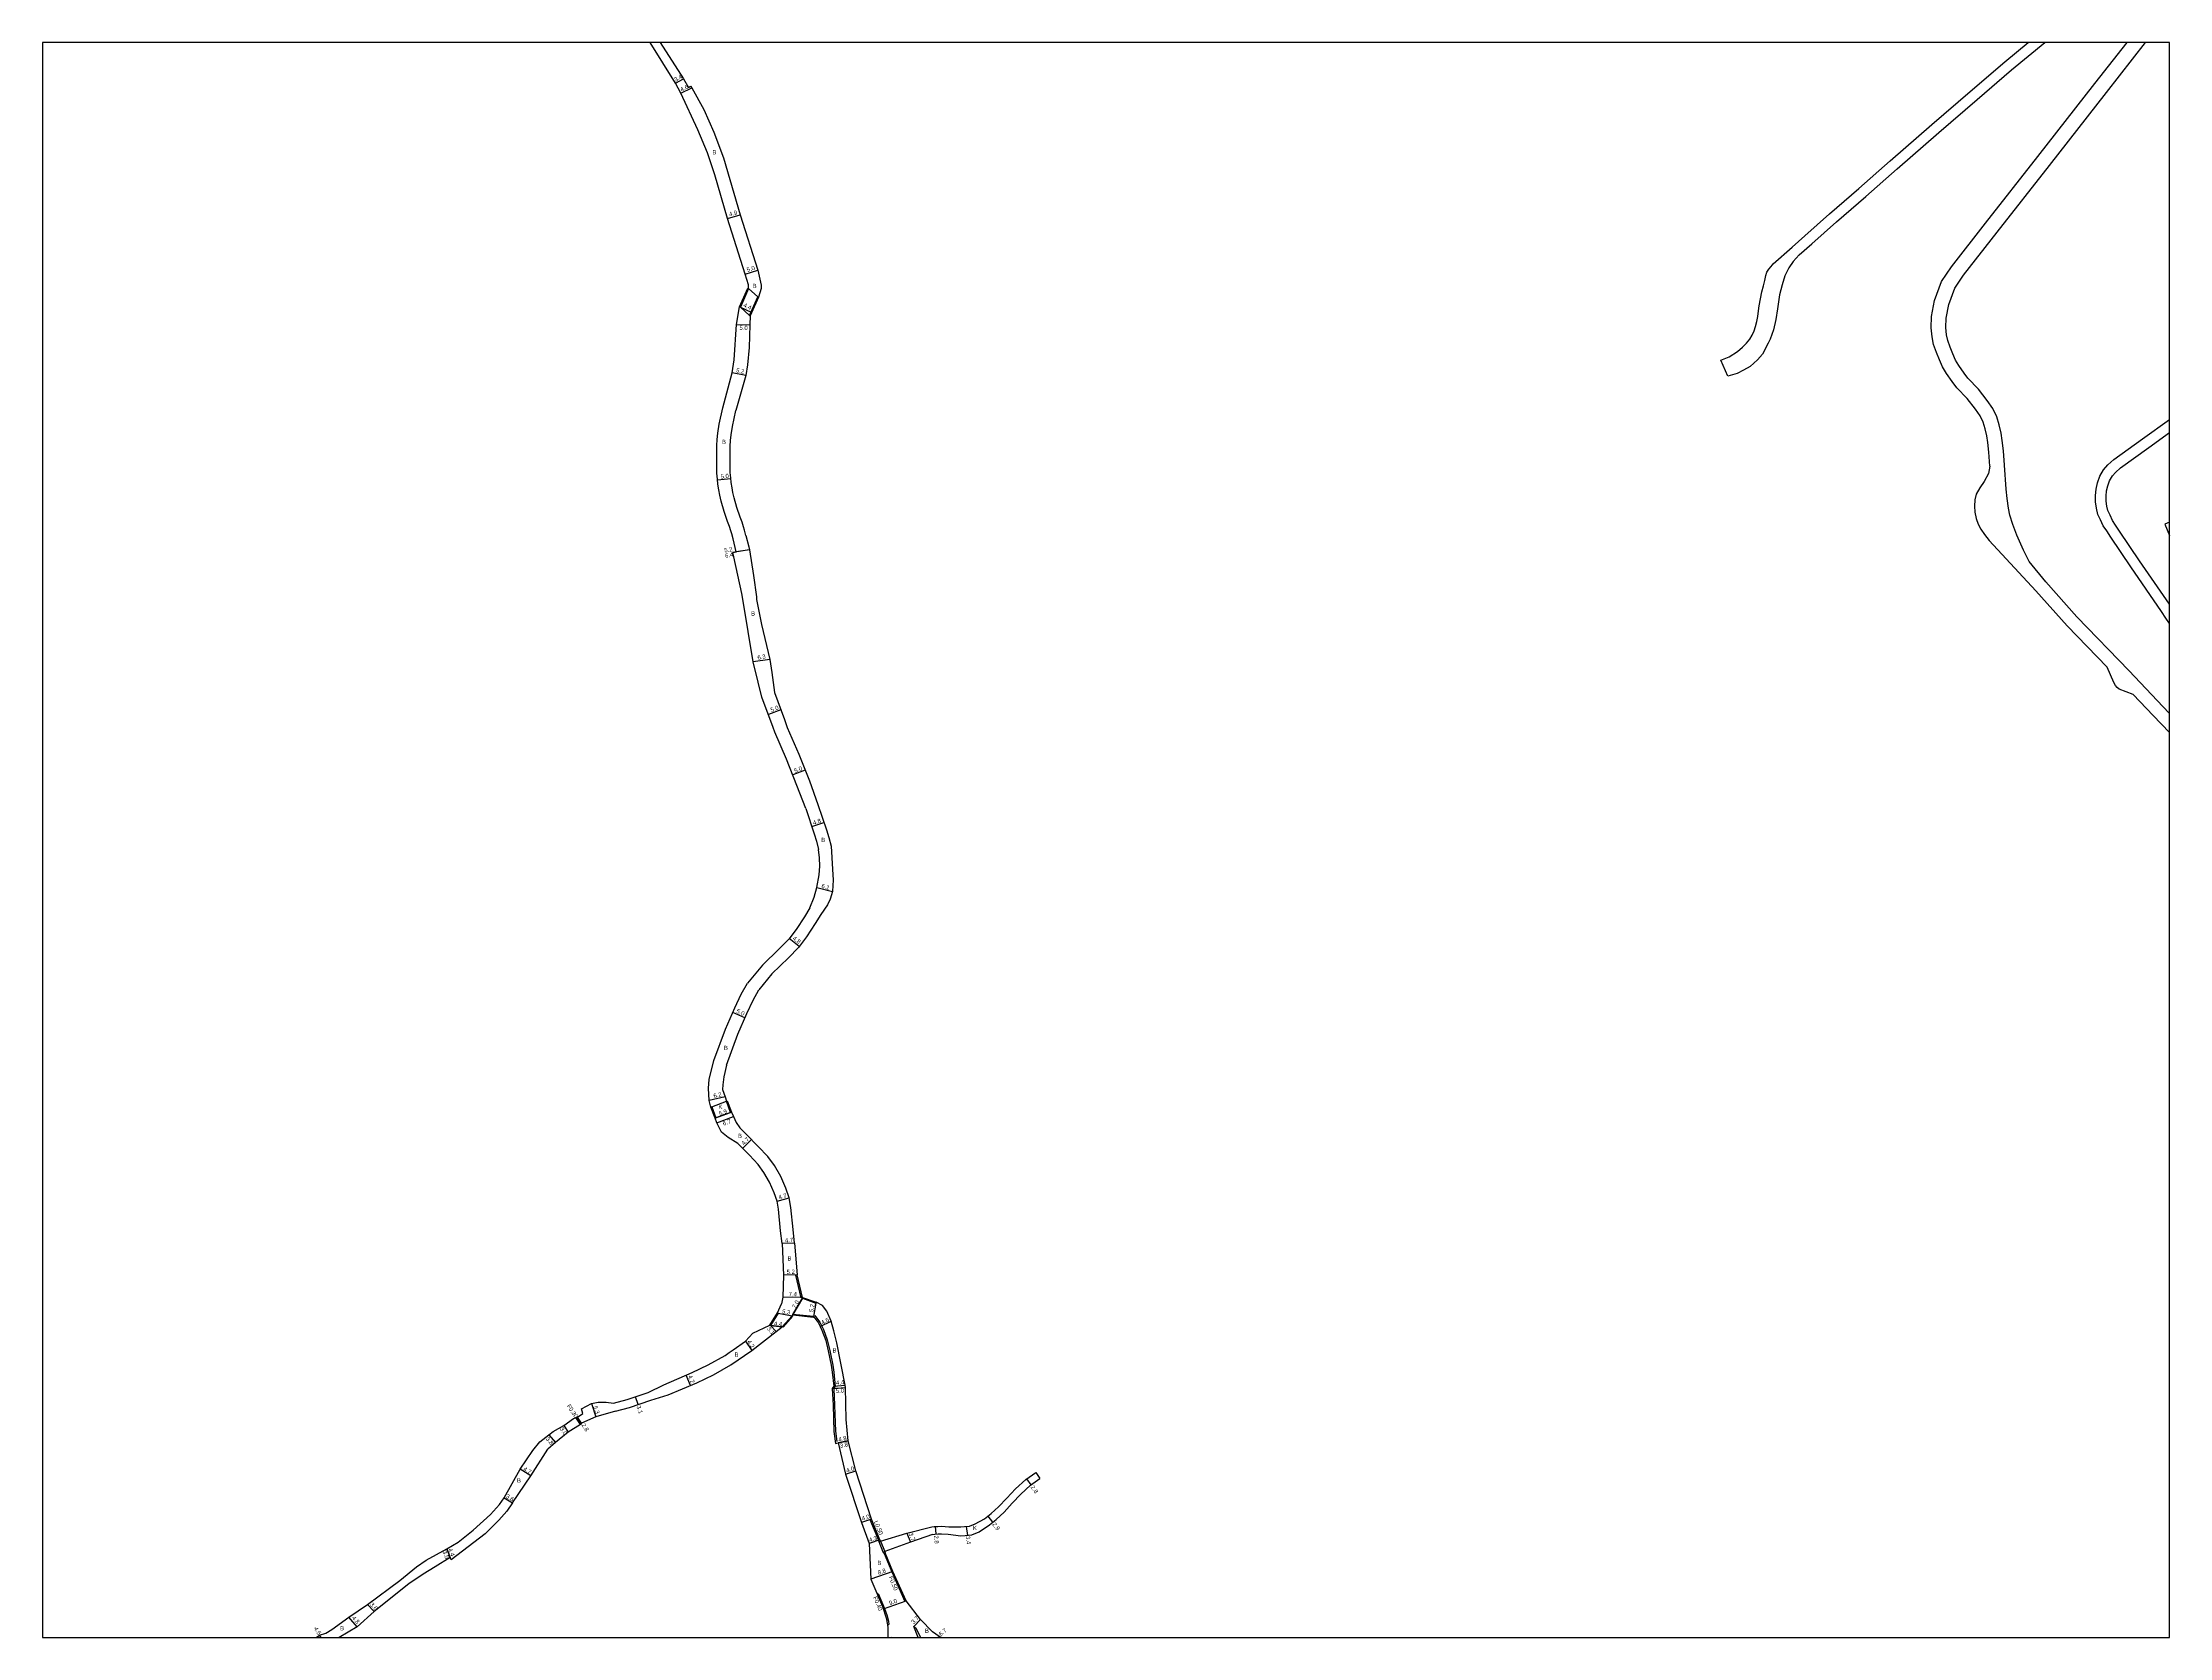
# Model space of a CAD drawing. Header units: metres. Extents: x 0 to 4000, y -99000 to -96000.
# Drawn here: x 0 to 800, y -97200 to -96600 of the extents above; entities that cross this region are included whole.
import ezdxf

# ---------------------------------------------------------------- set-up
doc = ezdxf.new("R2010")
doc.units = ezdxf.units.M
doc.header["$LTSCALE"] = 2.5
for name, color, linetype in [('側溝・桝', 7, 'Continuous'), ('図郭', 7, 'Continuous'), ('幅員', 7, 'Continuous'), ('歩道・分離帯・安全施設', 7, 'Continuous'), ('舗装', 7, 'Continuous'), ('道路', 7, 'Continuous')]:
    doc.layers.add(name, color=color, linetype=linetype)
doc.styles.get("Standard").update_dxf_attribs({"font": ''})
doc.styles.get('Standard').set_extended_font_data('@MS PGothic')

msp = doc.modelspace()

# ---------------------------------------------------------------- linework, layer by layer
at = {"layer": '側溝・桝'}
for points in [[(202.35, -97119.87), (200.65, -97117.31)], [(200.94, -97117.2), (202.57, -97119.65)], [(311.33, -97155.69), (311.79, -97155.5)], [(314.52, -97163.46), (311.33, -97155.69)], [(316.21, -97167.86), (314.65, -97164.05)], [(315.21, -97163.82), (316.77, -97167.64)], [(316.53, -97168.38), (319.39, -97175.36), (324.33, -97186.44)], [(313.9, -97183.59), (314.26, -97183.43)], [(314.26, -97183.43), (316.69, -97189.12), (317.63, -97191.86), (317.93, -97192.97), (318.13, -97193.91), (318.3, -97195.16), (318.31, -97195.18)], [(324.79, -97186.23), (324.33, -97186.44)], [(317.91, -97195.21), (318.31, -97195.18)]]:
    msp.add_lwpolyline(points, dxfattribs=at)
for points in [[(315.21, -97163.82), (314.65, -97164.05), (314.43, -97163.49), (314.98, -97163.27)], [(317, -97168.19), (316.53, -97168.38), (316.44, -97168.42), (316.21, -97167.86), (316.77, -97167.64)]]:
    msp.add_lwpolyline(points, close=True, dxfattribs=at)
at = {"layer": '図郭'}
msp.add_lwpolyline([(0, -97200), (800, -97200), (800, -96600), (0, -96600)], close=True, dxfattribs=at)
at = {"layer": '幅員'}
for points in [[(238.09, -96615.28), (241.1, -96613.71)], [(238.09, -96615.28), (241.1, -96613.71)], [(240.1, -96619.1), (244.22, -96617.04)], [(240.1, -96619.1), (244.22, -96617.04)], [(257.64, -96666.18), (262.36, -96664.86)], [(257.64, -96666.18), (262.36, -96664.86)], [(264.25, -96687.09), (269.03, -96685.62)], [(264.25, -96687.09), (269.03, -96685.62)], [(262.47, -96699.61), (266.5, -96701.39)], [(261.08, -96706.11), (266.08, -96706.25)], [(261.08, -96706.11), (266.08, -96706.25)], [(264.55, -96725.29), (259.45, -96724.29)], [(264.55, -96725.29), (259.45, -96724.29)], [(258.88, -96764.16), (253.9, -96764.69)], [(265.97, -96790.82), (259.65, -96791.84)], [(265.97, -96790.82), (260.84, -96791.65)], [(273.57, -96832.05), (267.35, -96833.01)], [(277.7, -96851.06), (273.01, -96852.78)], [(286.82, -96873.68), (282.18, -96875.54)], [(289.36, -96894.92), (293.92, -96893.41)], [(291.23, -96917.88), (297.13, -96919.41)], [(284.64, -96940.02), (280.84, -96937.1)], [(264.17, -96966.94), (259.59, -96964.94)], [(256.74, -96996.57), (250.72, -96998.06)], [(253.28, -97004.57), (258.8, -97002.48)], [(253.63, -97006.43), (259.89, -97004.05)], [(266.66, -97012.71), (263.32, -97016.02)], [(276.29, -97035.86), (280.85, -97034.67)], [(282.84, -97051.71), (278.14, -97051.84)], [(283.88, -97063.57), (278.68, -97063.72)], [(285.89, -97072.12), (278.49, -97071.93)], [(276.68, -97078.06), (281.9, -97078.97)], [(285.79, -97072.4), (282.25, -97078.44)], [(290.88, -97074.18), (290, -97079.31)], [(273.82, -97082.65), (275.88, -97084.96)], [(273.82, -97082.65), (278.2, -97083.1)], [(292.51, -97083.03), (296.64, -97081)], [(264.35, -97088.57), (266.75, -97092.02)], [(243.73, -97105.16), (242.07, -97101.3)], [(224.01, -97112.4), (223.02, -97109.47)], [(297.04, -97106.31), (302.02, -97105.93)], [(297.57, -97105.5), (301.94, -97105.05)], [(202.77, -97119.44), (201.27, -97117.09)], [(206.5, -97112.01), (208.16, -97117.04)], [(190.47, -97123.73), (192.92, -97126.63)], [(196.09, -97120.25), (197.75, -97122.74)], [(298.28, -97127.01), (299.26, -97126.81), (302.98, -97126.02)], [(302.98, -97126.02), (299.26, -97126.81)], [(183.6, -97139.15), (179.6, -97136.68)], [(302.07, -97138.52), (305.89, -97137.34)], [(371.89, -97142.57), (370.26, -97140.3)], [(173.64, -97147.51), (176.75, -97149.3)], [(311.79, -97155.5), (307.98, -97156.72)], [(336.1, -97161.07), (335.89, -97158.28)], [(348, -97161.58), (347.58, -97158.21)], [(357.41, -97156.61), (355.62, -97154.32)], [(152.01, -97166.68), (153.37, -97169.91)], [(153.72, -97170.74), (152.01, -97166.68)], [(314.98, -97163.28), (310.9, -97164.62)], [(325.11, -97160.71), (326.49, -97164.14)], [(319.85, -97175.17), (311.52, -97178.01)], [(124.71, -97190.29), (122.29, -97187.62)], [(316.32, -97189.27), (324.79, -97186.23)], [(104.74, -97200), (104.2, -97199.16)], [(118.34, -97195.97), (115.21, -97192.33)], [(330.29, -97193.23), (327.7, -97195.88)], [(336.72, -97200), (337.22, -97199.59)]]:
    msp.add_lwpolyline(points, dxfattribs=at)
at = {"layer": '歩道・分離帯・安全施設'}
for points in [[(285.3, -97072.25), (283.29, -97063.71)], [(290.48, -97078.94), (292.37, -97081.38), (293.71, -97084.12), (295.14, -97088.08), (296.08, -97092.03), (297.25, -97097.52), (297.62, -97100.17), (298.19, -97105.65), (297.64, -97106.48), (297.93, -97112.59), (298.29, -97122.45), (298.79, -97126.29)], [(319.29, -97199.83), (319.66, -97200)]]:
    msp.add_lwpolyline(points, dxfattribs=at)
at = {"layer": '道路'}
for points in [[(255.92, -96737.37), (259.45, -96724.29), (260.15, -96719.37), (261.08, -96706.11), (262.2, -96699.49), (262.47, -96699.61), (265.58, -96692.57), (265.55, -96691.18), (264.25, -96687.09), (257.64, -96666.18), (252.83, -96649.71), (250.08, -96641.47), (246.49, -96632.9), (240.1, -96619.1), (238.09, -96615.28), (228.58, -96600)], [(232.37, -96600), (241.1, -96613.71), (242.99, -96616.87), (243.69, -96616.41), (244.22, -96617.04), (248.75, -96625.25), (252.47, -96633.78), (256.07, -96643.4), (262.36, -96664.86), (269.03, -96685.62), (270.31, -96691.3), (270.31, -96692.57), (269.28, -96695.82), (269.01, -96695.7), (265.9, -96702.74), (266.17, -96702.87), (266.08, -96706.25), (265.78, -96714.7), (265.11, -96721.23), (264.55, -96725.29), (260.8, -96738.45)], [(658.04, -96676.92), (662.83, -96672.69), (672.11, -96664.49), (683.11, -96654.96), (694.91, -96644.53), (710.67, -96630.86), (725.07, -96618.4), (738.03, -96607.3), (746.87, -96600)], [(660.69, -96679.92), (665.48, -96675.69), (674.74, -96667.5), (685.75, -96657.97), (697.54, -96647.54), (713.29, -96633.88), (727.68, -96621.43), (740.64, -96610.32), (753.11, -96600)], [(732.48, -96759.43), (732.08, -96754.16), (731.66, -96750.46), (731.3, -96747.98), (730.67, -96745.28), (729.89, -96742.84), (728.74, -96740.47), (727, -96737.88), (723.96, -96733.97), (720, -96729.84), (718.25, -96727.56), (716.2, -96724.53), (714.69, -96722.05), (713.48, -96719.33), (712.34, -96716.57), (711.26, -96713.6), (710.71, -96710.73), (710.39, -96707.36), (710.55, -96703.06), (711.66, -96697.03), (714.3, -96689.92), (718.04, -96684.33), (730.84, -96667.93), (750.51, -96642.86), (771.95, -96615.36), (784.07, -96600)], [(737.97, -96759.02), (737.56, -96753.65), (737.12, -96749.75), (736.71, -96746.95), (735.98, -96743.82), (735.01, -96740.79), (733.51, -96737.72), (731.46, -96734.66), (728.13, -96730.37), (724.18, -96726.26), (722.72, -96724.34), (720.83, -96721.56), (719.57, -96719.49), (718.53, -96717.16), (717.47, -96714.58), (716.58, -96712.13), (716.16, -96709.95), (715.9, -96707.2), (716.03, -96703.66), (716.98, -96698.5), (719.24, -96692.44), (722.5, -96687.55), (735.17, -96671.32), (754.85, -96646.25), (776.29, -96618.74), (791.05, -96600)], [(660.69, -96679.92), (658.43, -96682.35), (656.84, -96684.75), (655.3, -96687.82), (654.29, -96691.19), (653.32, -96694.96), (652.53, -96700.13), (651.89, -96704.24), (651.09, -96708.07), (649.83, -96711.54), (649.08, -96713.13), (646.88, -96717.22), (645.11, -96719.41), (642.23, -96721.89), (639.79, -96723.27), (637.41, -96724.5), (633.94, -96725.55), (631.23, -96719.45), (634.39, -96718.18), (637.48, -96716.21), (639.46, -96714.56), (640.97, -96713.11), (642.19, -96711.58), (643.05, -96710.03), (643.79, -96708.48), (644.34, -96706.77), (644.81, -96704.97), (645.15, -96703.09), (645.46, -96700.99), (645.69, -96699.09), (646.66, -96693.83), (647.25, -96691.56), (647.75, -96689.49), (648.22, -96687.61), (648.61, -96686.33), (649.29, -96685.22), (650.14, -96684.21), (651, -96683.31), (658.04, -96676.92)], [(262.2, -96699.49), (265.31, -96692.44)], [(262.2, -96699.49), (265.31, -96692.44)], [(265.58, -96692.57), (262.47, -96699.61)], [(265.58, -96692.57), (262.47, -96699.61)], [(265.31, -96692.44), (265.58, -96692.57)], [(265.31, -96692.44), (265.58, -96692.57)], [(265.9, -96702.74), (269.01, -96695.7)], [(265.9, -96702.74), (269.01, -96695.7)], [(269.28, -96695.82), (266.17, -96702.87)], [(269.28, -96695.82), (266.17, -96702.87)], [(269.01, -96695.7), (269.28, -96695.82)], [(269.01, -96695.7), (269.28, -96695.82)], [(262.47, -96699.61), (262.2, -96699.49)], [(262.47, -96699.61), (262.2, -96699.49)], [(266.17, -96702.87), (265.9, -96702.74)], [(266.17, -96702.87), (265.9, -96702.74)], [(259.74, -96786.71), (259.23, -96784.84), (258.89, -96783.72), (258.37, -96782.1), (257.68, -96780.18), (256.41, -96776.36), (255.31, -96772.54), (254.76, -96770.26), (254.42, -96768.3), (254.06, -96766.14), (253.85, -96764.21), (253.66, -96762.06), (253.6, -96759.5), (253.61, -96755.87), (253.6, -96753.7), (253.65, -96751.59), (253.79, -96749.37), (254.01, -96746.9), (254.56, -96743.53), (255.92, -96737.37)], [(264.56, -96785.4), (264.04, -96783.46), (263.66, -96782.22), (263.1, -96780.49), (262.41, -96778.55), (261.19, -96774.88), (260.14, -96771.26), (259.66, -96769.24), (259.35, -96767.46), (259.02, -96765.47), (258.83, -96763.73), (258.66, -96761.78), (258.6, -96759.44), (258.61, -96755.86), (258.6, -96753.75), (258.65, -96751.81), (258.78, -96749.75), (258.98, -96747.53), (259.47, -96744.47), (260.8, -96738.45)], [(800, -96818.57), (800, -96818.57), (798.63, -96816.5), (797.04, -96814.04), (785.46, -96797.19), (777.9, -96786.08), (776.4, -96783.73), (775.09, -96781.77), (774.1, -96779.52), (773.11, -96777.49), (772.52, -96775.23), (772.16, -96772.81), (772.19, -96770.4), (772.42, -96768.02), (772.93, -96765.58), (773.86, -96763.18), (775.24, -96760.71), (776.87, -96758.86), (779.13, -96756.86), (789.87, -96749.09), (800, -96741.81)], [(800, -96811.29), (788.76, -96794.93), (781.24, -96783.88), (779.75, -96781.54), (778.61, -96779.84), (777.73, -96777.84), (776.88, -96776.1), (776.44, -96774.43), (776.16, -96772.54), (776.19, -96770.62), (776.38, -96768.62), (776.78, -96766.71), (777.49, -96764.88), (778.53, -96763.03), (779.71, -96761.69), (781.63, -96759.99), (792.21, -96752.34), (800, -96746.73)], [(732.48, -96759.43), (731.92, -96762.09), (730.36, -96765.15), (728.71, -96767.48), (727.3, -96769.89), (726.79, -96772.06), (726.65, -96774.37), (726.8, -96776.73), (727.25, -96779.04), (728.05, -96781.13), (729.07, -96783.06), (730.46, -96785.07), (732.2, -96787.35), (749.71, -96806.24)], [(753.44, -96802.91), (747.22, -96795.17), (745.09, -96790.99), (742.62, -96785.34), (741.07, -96781.26), (739.98, -96777.84), (739.47, -96775.19), (738.9, -96771.57), (738.59, -96768.07), (737.97, -96759.02)], [(800, -96780.48), (798.25, -96781.21)], [(798.25, -96781.21), (800, -96785.39)], [(260, -96793.43), (259.65, -96791.84), (260.84, -96791.65), (259.74, -96786.71)], [(264.56, -96785.4), (265.67, -96789.67)], [(265.67, -96789.67), (265.97, -96790.82), (267.44, -96800.45), (268.48, -96808.58), (268.6, -96809.51), (270.48, -96818.89), (273.57, -96832.05), (274.26, -96836.99)], [(287.12, -96888.13), (283.76, -96879.48), (279.82, -96869.65), (275.46, -96859.47), (274.81, -96857.7), (270.6, -96846.22), (269.21, -96840.58), (267.35, -96833.01), (265.4, -96821.6), (263.75, -96811.7), (263.02, -96807.33), (260, -96793.43)], [(776.62, -96835.01), (761.56, -96819.49), (749.71, -96806.24)], [(800, -96852.38), (797.49, -96849.76), (784.87, -96836.33), (765.22, -96816.08), (753.44, -96802.91)], [(274.26, -96836.99), (275.29, -96844.49), (279.03, -96854.66), (280.11, -96857.62), (284.44, -96867.74), (288.43, -96877.69), (291.67, -96886.62)], [(786.36, -96845.22), (781.07, -96843.28), (780.34, -96842.62), (779.75, -96841.82), (779.08, -96840.7), (776.62, -96835.01)], [(800, -96859.6), (793.86, -96853.2), (786.36, -96845.22)], [(291.67, -96886.62), (294.85, -96896.23), (295.78, -96899.08), (296.59, -96902.38)], [(287.12, -96888.13), (290.29, -96897.73), (291.16, -96900.39), (291.92, -96903.52)], [(288.63, -96925.51), (290.25, -96921.49), (291.23, -96917.88), (292.11, -96913.1), (292.39, -96909.8), (292.3, -96906.67), (291.92, -96903.52)], [(296.59, -96902.38), (297.15, -96910.95), (297.35, -96915.14), (297.31, -96917.07), (297.13, -96919.41), (296.29, -96922.24), (295.2, -96924.38), (292.74, -96928)], [(288.63, -96925.51), (286.57, -96928.91), (283.45, -96933.7), (280.69, -96937.29), (277.13, -96940.89), (270.84, -96947.11), (265.12, -96953.91)], [(292.74, -96928), (290.64, -96931.46), (287.37, -96936.48), (284.31, -96940.45), (280.53, -96944.29), (274.37, -96950.36), (269.47, -96956.39)], [(252.53, -96983.01), (256.87, -96971.16), (260.36, -96963.19), (262.79, -96957.99), (265.12, -96953.91)], [(257.23, -96984.73), (261.52, -96973.03), (264.91, -96965.25), (267.23, -96960.3), (269.47, -96956.39)], [(261.46, -97014.13), (257.94, -97011.9), (255.44, -97009.87), (253.63, -97006.43), (253, -97004.67), (253.28, -97004.57), (251.7, -97000.37), (251.41, -97000.47), (250.72, -96998.06), (250.44, -96993.42), (250.7, -96990.12), (252.53, -96983.01)], [(257.23, -96984.73), (256.24, -96989.07), (255.83, -96992.07), (255.81, -96993.83), (256.74, -96996.57), (257.22, -96998.28), (258.8, -97002.48), (259.08, -97002.38), (259.89, -97004.05), (260.88, -97006.27), (262.28, -97008.25), (264.79, -97010.82)], [(257.22, -96998.28), (257.5, -96998.17)], [(258.8, -97002.48), (257.22, -96998.28)], [(257.5, -96998.17), (259.08, -97002.38)], [(251.41, -97000.47), (251.7, -97000.37)], [(253, -97004.67), (251.41, -97000.47)], [(251.7, -97000.37), (253.28, -97004.57)], [(253.28, -97004.57), (253, -97004.67)], [(259.08, -97002.38), (258.8, -97002.48)], [(278.14, -97051.84), (277.62, -97046.98), (276.81, -97038.9), (276.29, -97035.86), (275.17, -97032.69), (273.45, -97028.75), (271.32, -97025.05), (269.18, -97022.08), (265.85, -97018.56), (261.46, -97014.13)], [(282.84, -97051.71), (282.3, -97046.55), (281.47, -97038.26), (280.85, -97034.67), (279.55, -97030.97), (277.65, -97026.63), (275.27, -97022.49), (272.81, -97019.08), (269.22, -97015.29), (264.79, -97010.82)], [(278.14, -97051.84), (278.68, -97063.72), (278.49, -97071.93), (277.93, -97074.48)], [(282.84, -97051.71), (283.88, -97063.57)], [(311.79, -97155.5), (305.89, -97137.34), (302.98, -97126.02), (302.26, -97117.99), (302.02, -97105.93), (301.94, -97105.05), (298.78, -97089.2), (297.62, -97084.6), (296.64, -97081), (294.96, -97077.24), (293.34, -97075.11), (290.98, -97073.9), (290.88, -97074.18), (285.79, -97072.4), (285.89, -97072.12), (283.88, -97063.57)], [(264.35, -97088.57), (267.15, -97085.55), (273.57, -97082.49), (273.82, -97082.65), (276.68, -97078.06), (276.43, -97077.9), (277.93, -97074.48)], [(273.57, -97082.49), (276.43, -97077.9)], [(276.68, -97078.06), (273.82, -97082.65)], [(275.88, -97084.96), (278.2, -97083.1), (281.9, -97078.97), (282.25, -97078.44), (290, -97079.31)], [(276.43, -97077.9), (276.68, -97078.06)], [(285.79, -97072.4), (285.89, -97072.12)], [(290.88, -97074.18), (285.79, -97072.4)], [(285.89, -97072.12), (290.98, -97073.9)], [(290, -97079.31), (291.86, -97081.7), (293.16, -97084.35), (294.57, -97088.26), (295.49, -97092.16), (296.66, -97097.62), (297.02, -97100.24), (297.57, -97105.5), (297.04, -97106.31), (297.33, -97112.61), (297.69, -97122.5), (298.28, -97127.01), (299.26, -97126.81), (302.07, -97138.52), (307.98, -97156.72)], [(290.98, -97073.9), (290.88, -97074.18)], [(266.75, -97092.02), (275.88, -97084.96)], [(273.82, -97082.65), (273.57, -97082.49)], [(233.69, -97104.91), (244.34, -97100.32), (250.37, -97097.46), (256.7, -97093.87), (258.24, -97092.81), (259.74, -97091.76), (264.35, -97088.57)], [(235.35, -97108.77), (246.07, -97104.15), (252.31, -97101.19), (258.85, -97097.48), (266.75, -97092.02)], [(199.74, -97117.64), (201.27, -97117.09), (203.2, -97115.73), (202.72, -97113.96), (206.5, -97112.01), (209.04, -97111.5), (210.47, -97111.47), (211.95, -97111.53), (214.75, -97111.9)], [(214.75, -97111.9), (219.87, -97110.53), (227.8, -97107.86), (233.69, -97104.91)], [(215.55, -97114.9), (220.76, -97113.5), (228.85, -97110.78), (235.35, -97108.77)], [(202.35, -97119.87), (197.75, -97122.74), (192.92, -97126.63), (190.01, -97129.12)], [(190.47, -97123.73), (192.11, -97122.57), (196.09, -97120.25), (199.74, -97117.64)], [(215.55, -97114.9), (208.16, -97117.04), (202.77, -97119.44), (202.35, -97119.87)], [(115.21, -97192.33), (122.29, -97187.62), (134.4, -97178.51), (140.64, -97173.48), (144.33, -97170.94), (152.01, -97166.68), (156.27, -97164.17), (161.96, -97159.65), (168.49, -97153.74), (171.87, -97149.97), (173.64, -97147.51), (179.6, -97136.68), (184.38, -97129.7), (187.06, -97126.41), (190.47, -97123.73)], [(176.75, -97149.3), (183.6, -97139.15), (190.01, -97129.12)], [(362.69, -97147.55), (365.96, -97144.04), (369.9, -97140.55), (373.55, -97137.95)], [(364.73, -97149.46), (367.92, -97146.04), (371.65, -97142.74), (375.17, -97140.22)], [(373.55, -97137.95), (375.17, -97140.22)], [(176.75, -97149.3), (174.64, -97152.52), (171.67, -97155.87), (166.45, -97161.07), (160.14, -97165.96), (153.72, -97170.74), (153.37, -97169.91)], [(354.33, -97155.33), (356.84, -97153.36), (359.61, -97150.84), (362.69, -97147.55)], [(356.12, -97157.61), (358.72, -97155.58), (361.65, -97152.9), (364.73, -97149.46)], [(307.98, -97156.72), (310.9, -97164.62), (311.52, -97178.01), (316.32, -97189.27)], [(315.21, -97163.82), (314.98, -97163.28), (311.79, -97155.5)], [(315.21, -97163.82), (325.11, -97160.71), (334.45, -97158.43)], [(334.45, -97158.43), (335.4, -97158.31), (336.75, -97158.21), (338.14, -97158.18), (340.9, -97158.39), (345.39, -97158.32)], [(345.39, -97158.32), (346.81, -97158.3), (348.68, -97158.07), (350.81, -97157.22), (354.33, -97155.33)], [(345.42, -97161.72), (347.04, -97161.7), (349.53, -97161.39), (352.3, -97160.28), (356.12, -97157.61)], [(334.8, -97161.21), (326.49, -97164.14), (316.77, -97167.64)], [(324.79, -97186.23), (319.85, -97175.17), (317, -97168.19), (316.77, -97167.64)], [(334.8, -97161.21), (335.68, -97161.1), (336.89, -97161.01), (338.07, -97160.98), (340.63, -97161.18), (345.42, -97161.72)], [(153.37, -97169.91), (147.67, -97173.4), (143.22, -97176.17), (137.82, -97179.83), (124.71, -97190.29), (118.34, -97195.97)], [(318.2, -97200), (318.11, -97199.96), (318.09, -97197.88), (318.01, -97196.4), (317.9, -97195.2), (317.74, -97193.98), (317.54, -97193.07), (317.25, -97191.98), (316.32, -97189.27)], [(338.08, -97200), (337.22, -97199.59), (334.76, -97197.83), (330.29, -97193.23), (324.79, -97186.23)], [(102.98, -97200), (104.2, -97199.16), (106.54, -97198.35), (108.77, -97197), (115.21, -97192.33)], [(118.34, -97195.97), (111.57, -97200)], [(329.35, -97200), (327.7, -97195.88), (328.43, -97196.36), (330.19, -97200)]]:
    msp.add_lwpolyline(points, dxfattribs=at)
for points in [[(265.58, -96692.57), (269.01, -96695.7), (265.9, -96702.74), (262.47, -96699.61)], [(257.22, -96998.28), (258.8, -97002.48), (253.28, -97004.57), (251.7, -97000.37)], [(273.82, -97082.65), (276.68, -97078.06), (281.9, -97078.97), (278.2, -97083.1)], [(278.2, -97083.1), (281.9, -97078.97), (282.13, -97079.17), (278.42, -97083.3)], [(289.97, -97079.6), (282.22, -97078.74), (282.25, -97078.44), (290, -97079.31)], [(290, -97079.31), (282.25, -97078.44), (285.79, -97072.4), (290.88, -97074.18)]]:
    msp.add_lwpolyline(points, close=True, dxfattribs=at)

# ---------------------------------------------------------------- texts
at = {"layer": '側溝・桝'}
for s, rotation, p in [('F0.30', 303.55754, (197.09, -97112.94)), ('L0.50', 292.32899, (312.68, -97156.46)), ('F0.50', 292.25126, (318.23, -97177.31)), ('F0.40', 293.08067, (312.35, -97184.94))]:
    msp.add_text(s, height=1.6, rotation=rotation, dxfattribs=at).set_placement(p)
at = {"layer": '幅員'}
for s, rotation, p in [('3.4', 27.60453, (238.05, -96614.79)), ('4.6', 26.59915, (240.34, -96618.54)), ('4.9', 15.60261, (258.46, -96665.45)), ('5.0', 17.0876, (265.16, -96686.31)), ('4.4', 336.18485, (263.44, -96699.36)), ('5.0', 358.44485, (262.13, -96708.08)), ('5.2', 348.958, (260.77, -96724.01)), ('5.0', 6.11998, (255.13, -96764.09)), ('5.2', 9.10725, (256.56, -96791.84)), ('6.4', 9.10725, (256.83, -96793.85)), ('6.3', 8.75515, (269.03, -96832.18)), ('5.0', 20.15639, (274.15, -96851.9)), ('5.0', 21.85035, (283.08, -96874.79)), ('4.8', 18.30416, (290.06, -96894.36)), ('6.1', 345.48519, (292.84, -96917.98)), ('4.8', 322.46635, (281.96, -96937.31)), ('5.0', 336.40868, (260.82, -96964.94)), ('6.2', 13.91521, (252.56, -96997.09)), ('5.9', 20.68677, (254.76, -97003.74)), ('6.7', 20.88546, (256.19, -97007.51)), ('4.7', 44.76727, (263.79, -97014.93)), ('4.7', 14.6403, (277.03, -97035.23)), ('4.7', 1.58505, (279.26, -97051.33)), ('5.2', 1.68598, (279.92, -97063.3)), ('7.4', 358.59848, (280.66, -97071.59)), ('5.3', 350.18403, (278.07, -97078.05)), ('7.0', 59.67442, (283.16, -97076.4)), ('5.2', 80.25691, (289.86, -97077.74)), ('4.6', 26.15729, (293.3, -97082.36)), ('3.1', 311.63103, (272.33, -97083.97)), ('4.4', 354.05846, (275.05, -97082.64)), ('4.2', 304.76545, (264.9, -97088.78)), ('4.2', 293.29352, (242.71, -97101.73)), ('4.4', 5.90057, (298.52, -97105.01)), ('5.0', 4.37696, (298.44, -97108.05)), ('2.8', 302.57166, (202.67, -97120.12)), ('5.3', 288.31102, (207.15, -97113.17)), ('3.1', 288.62196, (223.39, -97113.07)), ('3.8', 310.18685, (189.16, -97125.37)), ('3.0', 303.7146, (194.47, -97121.5)), ('4.8', 12.02089, (299.53, -97126.33)), ('3.8', 12.01367, (300.08, -97128.67)), ('4.0', 17.20426, (302.54, -97138)), ('4.7', 328.36499, (180.64, -97137.03)), ('2.8', 305.5686, (371.57, -97143.51)), ('3.6', 330.02597, (174.06, -97147.35)), ('4.0', 17.74194, (308.39, -97156.06)), ('2.9', 308.13836, (357.11, -97157.52)), ('3.5', 292.9404, (150.37, -97167.76)), ('4.4', 292.9404, (152.49, -97166.84)), ('4.3', 18.24113, (311.18, -97164.17)), ('3.7', 291.9667, (325.72, -97160.96)), ('2.8', 274.11623, (335.34, -97161.71)), ('3.4', 277.23161, (347.25, -97161.96)), ('8.8', 18.85496, (314.48, -97176.44)), ('3.6', 312.12917, (123, -97187.72)), ('9.0', 19.69703, (318.72, -97187.89)), ('3.7', 45.61323, (327.68, -97195.05)), ('4.5', 302.50342, (101.95, -97196.61)), ('4.8', 310.77608, (116.22, -97192.71)), ('6.7', 39.43674, (337.91, -97199.61))]:
    msp.add_text(s, height=1.6, rotation=rotation, dxfattribs=at).set_placement(p)
at = {"layer": '舗装'}
for s, p in [('B', (251.97, -96642.07)), ('B', (267.11, -96692.37)), ('B', (255.59, -96751.03)), ('B', (266.51, -96815.58)), ('B', (292.87, -96900.78)), ('B', (256.3, -96979.02)), ('K', (254.23, -97001.14)), ('B', (261.61, -97012.1)), ('B', (280.2, -97058.21)), ('B', (260.27, -97094.39)), ('B', (297.15, -97092.8)), ('B', (178.44, -97141.7)), ('K', (349.93, -97159.6)), ('B', (314, -97172.76)), ('B', (111.93, -97197.31)), ('B', (331.9, -97198.29))]:
    msp.add_text(s, height=1.6, dxfattribs=at).set_placement(p)

doc.saveas('drawing.dxf')
